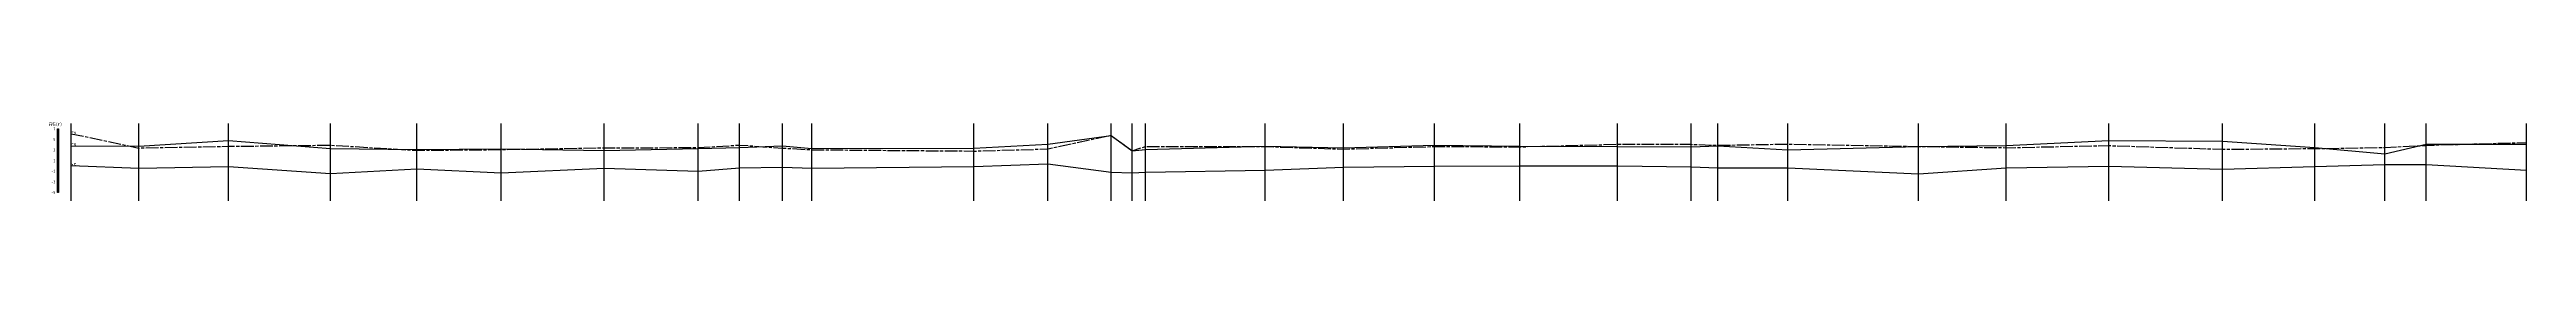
# Model space of a CAD drawing. Extents: x 529382 to 536292, y 3419671 to 3423811.
# Drawn here: x 533949 to 536292, y 3420426 to 3420500 of the extents above; entities that cross this region are included whole.
import ezdxf
from ezdxf.enums import TextEntityAlignment as Align

# ---------------------------------------------------------------- set-up
doc = ezdxf.new("R2010")
doc.units = 0
doc.header["$LTSCALE"] = 0.5
doc.linetypes.add('ACAD_ISO08W100', pattern=[36, 24, -3, 6, -3])
for name, color, linetype, lineweight in [('00右岸断面线', 5, 'ACAD_ISO08W100', 30), ('00左岸断面线', 6, 'CONTINUOUS', 30), ('00河底高程', 2, 'CONTINUOUS', 30)]:
    doc.layers.add(name, color=color, linetype=linetype, lineweight=lineweight)
for name, color, linetype in [('zh', 9, 'CONTINUOUS'), ('纵断面曲线名称', 7, 'CONTINUOUS'), ('高程标尺', 3, 'CONTINUOUS')]:
    doc.layers.add(name, color=color, linetype=linetype)
doc.styles.add('HZ', font='fangsong_GB2312.ttf', dxfattribs={"width": 0.8})

msp = doc.modelspace()

# ---------------------------------------------------------------- linework, layer by layer
at = {"layer": '00右岸断面线', "flags": 128}
msp.add_lwpolyline([(533969.4, 3420489), (534033.5, 3420475.5), (534118.1, 3420477.1), (534214.7, 3420478.2), (534296.4, 3420473.3), (534376, 3420474), (534473.6, 3420475.7), (534562.4, 3420475.9), (534601.5, 3420478.3), (534642.1, 3420475.4), (534670, 3420473.9), (534823, 3420472.6), (534893.1, 3420474.6), (534952.9, 3420487.4), (534973, 3420472.9), (534985.5, 3420477), (535098.8, 3420476.8), (535172.8, 3420474.5), (535258.9, 3420476.9), (535339.6, 3420476.6), (535431.8, 3420479), (535501.5, 3420479), (535526.9, 3420478.1), (535592.9, 3420479.2), (535716.7, 3420476.9), (535799.7, 3420475.8), (535896.7, 3420477.8), (536004.3, 3420474.3), (536091.5, 3420475), (536157.8, 3420476), (536196.9, 3420478), (536291.7, 3420480.8)], dxfattribs=at)
at = {"layer": '00左岸断面线', "flags": 128}
msp.add_lwpolyline([(533969.4, 3420477.6), (534033.5, 3420477.3), (534118.1, 3420482.7), (534214.7, 3420474.9), (534296.4, 3420474), (534376, 3420474.7), (534473.6, 3420473.3), (534562.4, 3420475.1), (534601.5, 3420476.1), (534642.1, 3420477.5), (534670, 3420474.9), (534823, 3420475.5), (534893.1, 3420479.2), (534952.9, 3420487.2), (534973, 3420472.8), (534985.5, 3420474.2), (535098.8, 3420477.3), (535172.8, 3420475.6), (535258.9, 3420478.2), (535339.6, 3420477.3), (535431.8, 3420476.9), (535501.5, 3420476.5), (535526.9, 3420477.4), (535592.9, 3420473.7), (535716.7, 3420477), (535799.7, 3420477.9), (535896.7, 3420482.5), (536004.3, 3420481.8), (536091.5, 3420476), (536157.8, 3420470.1), (536196.9, 3420479.2), (536291.7, 3420479.2)], dxfattribs=at)
at = {"layer": '00河底高程', "flags": 128}
msp.add_lwpolyline([(533969.4, 3420458.9), (534033.5, 3420456.6), (534118.1, 3420458.1), (534214.7, 3420451.6), (534296.4, 3420456), (534376, 3420452), (534473.6, 3420456.6), (534562.4, 3420453.6), (534601.5, 3420456.9), (534642.1, 3420457.4), (534670, 3420456.6), (534823, 3420458.2), (534893.1, 3420460.7), (534952.9, 3420452.6), (534973, 3420452.1), (534985.5, 3420452.8), (535098.8, 3420454.5), (535172.8, 3420457.4), (535258.9, 3420458.4), (535339.6, 3420458.6), (535431.8, 3420458.8), (535501.5, 3420457.9), (535526.9, 3420456.7), (535592.9, 3420456.7), (535716.7, 3420451), (535799.7, 3420456.8), (535896.7, 3420458.3), (536004.3, 3420455.7), (536091.5, 3420458.1), (536157.8, 3420460), (536196.9, 3420459.8), (536291.7, 3420454.7)], dxfattribs=at)
at = {"layer": 'zh', "color": 6}
for p, q in [((533969.4, 3420425.6), (533969.4, 3420498.6)), ((534033.5, 3420425.6), (534033.5, 3420498.6)), ((534118.1, 3420425.6), (534118.1, 3420498.6)), ((534214.7, 3420425.6), (534214.7, 3420498.6)), ((534296.4, 3420425.6), (534296.4, 3420498.6)), ((534376, 3420425.6), (534376, 3420498.6)), ((534473.6, 3420425.6), (534473.6, 3420498.6)), ((534562.4, 3420425.6), (534562.4, 3420498.6)), ((534601.5, 3420425.6), (534601.5, 3420498.6)), ((534642.1, 3420425.6), (534642.1, 3420498.6)), ((534670, 3420425.6), (534670, 3420498.6)), ((534823, 3420425.6), (534823, 3420498.6)), ((534893.1, 3420425.6), (534893.1, 3420498.6)), ((534952.9, 3420425.6), (534952.9, 3420498.6)), ((534973, 3420425.6), (534973, 3420498.6)), ((534985.5, 3420425.6), (534985.5, 3420498.6)), ((535098.8, 3420425.6), (535098.8, 3420498.6)), ((535172.8, 3420425.6), (535172.8, 3420498.6)), ((535258.9, 3420425.6), (535258.9, 3420498.6)), ((535339.6, 3420425.6), (535339.6, 3420498.6)), ((535431.8, 3420425.6), (535431.8, 3420498.6)), ((535501.5, 3420425.6), (535501.5, 3420498.6)), ((535526.9, 3420425.6), (535526.9, 3420498.6)), ((535592.9, 3420425.6), (535592.9, 3420498.6)), ((535716.7, 3420425.6), (535716.7, 3420498.6)), ((535799.7, 3420425.6), (535799.7, 3420498.6)), ((535896.7, 3420425.6), (535896.7, 3420498.6)), ((536004.3, 3420425.6), (536004.3, 3420498.6)), ((536091.5, 3420425.6), (536091.5, 3420498.6)), ((536157.8, 3420425.6), (536157.8, 3420498.6)), ((536196.9, 3420425.6), (536196.9, 3420498.6)), ((536291.7, 3420425.6), (536291.7, 3420498.6))]:
    msp.add_line(p, q, dxfattribs=at)
at = {"layer": '高程标尺', "flags": 128}
msp.add_lwpolyline([(533956.4, 3420433.6), (533956.4, 3420493.6), (533957.4, 3420493.6), (533957.4, 3420433.6)], close=True, dxfattribs=at)
at = {"layer": '高程标尺'}
for points in [[(533956.4, 3420483.6), (533957.4, 3420483.6), (533956.4, 3420493.6), (533957.4, 3420493.6)], [(533956.4, 3420463.6), (533957.4, 3420463.6), (533956.4, 3420473.6), (533957.4, 3420473.6)], [(533956.4, 3420443.6), (533957.4, 3420443.6), (533956.4, 3420453.6), (533957.4, 3420453.6)]]:
    msp.add_solid(points, dxfattribs=at)

# ---------------------------------------------------------------- texts
at = {"layer": '纵断面曲线名称', "color": 3, "style": 'HZ', "width": 0.8}
msp.add_text('右岸', height=2.1, dxfattribs=at).set_placement((533969.4, 3420489))
at = {"layer": '纵断面曲线名称', "color": 2, "style": 'HZ', "width": 0.8}
msp.add_text('左岸', height=2.1, dxfattribs=at).set_placement((533969.4, 3420477.6))
at = {"layer": '纵断面曲线名称', "color": 4, "style": 'HZ', "width": 0.8}
msp.add_text('河底', height=2.1, dxfattribs=at).set_placement((533969.4, 3420458.9))
at = {"layer": '高程标尺', "style": 'HZ', "width": 0.8}
msp.add_text('高程(m)', height=3, dxfattribs=at).set_placement((533954.4, 3420496.6), align=Align.CENTER)
for s, p in [('5', (533954.4, 3420483.6)), ('3', (533954.4, 3420473.6)), ('7', (533954.4, 3420493.6)), ('-1', (533954.4, 3420453.6)), ('1', (533954.4, 3420463.6)), ('-3', (533954.4, 3420443.6)), ('-5', (533954.4, 3420433.6))]:
    msp.add_text(s, height=3, dxfattribs=at).set_placement(p, align=Align.MIDDLE_RIGHT)

doc.saveas('drawing.dxf')
